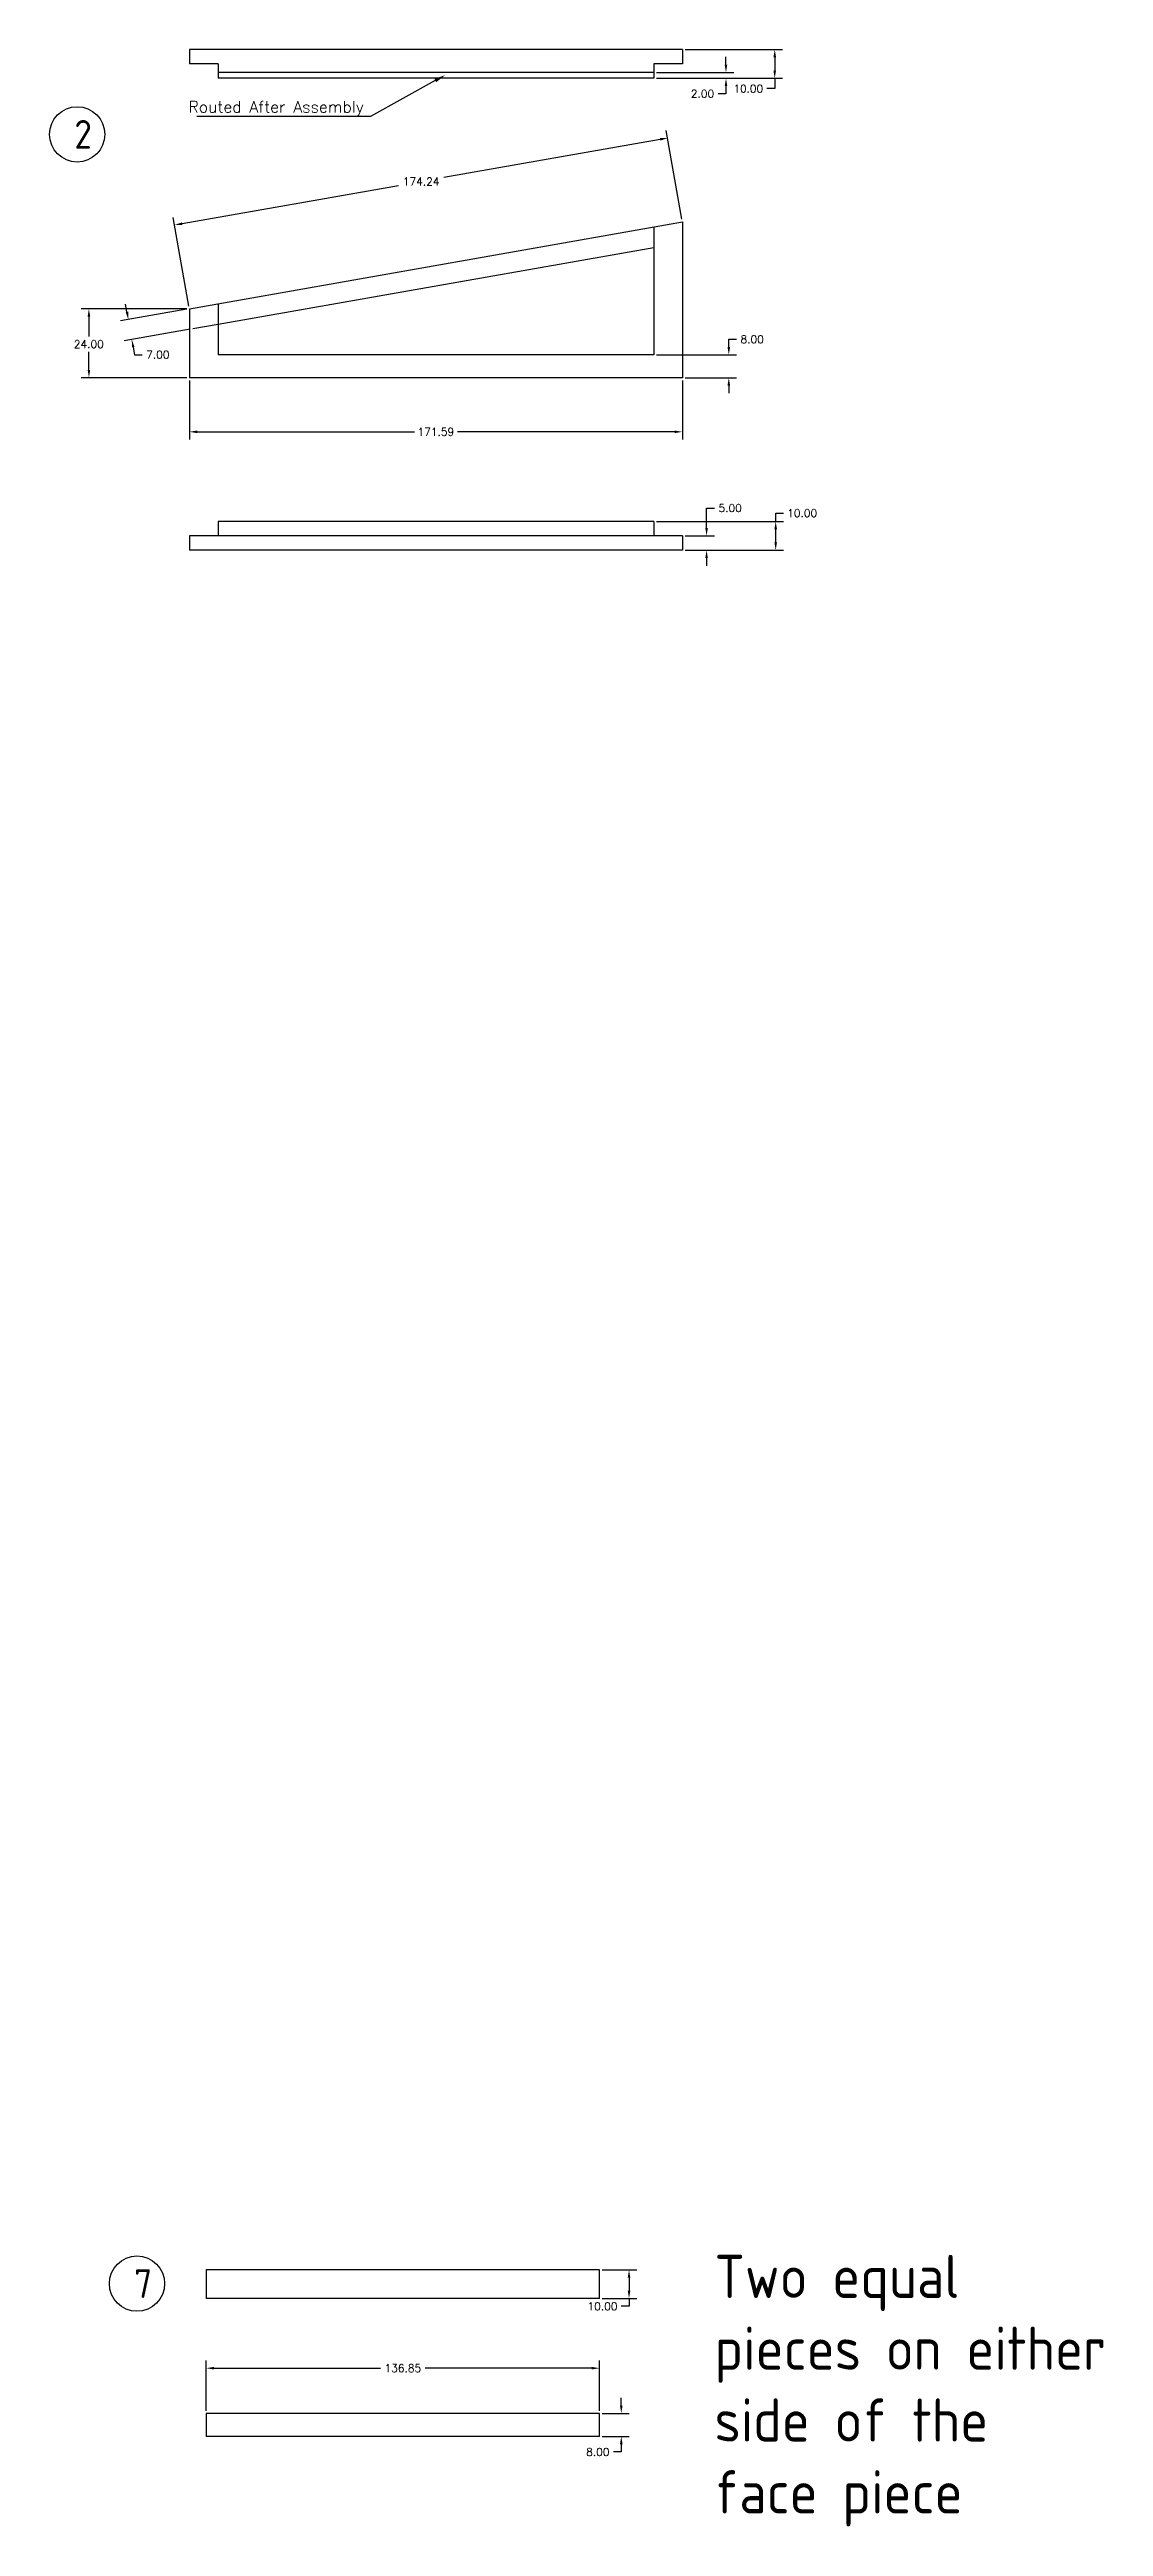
# Model space of a CAD drawing. Header units: millimetres. Extents: x -767 to 3290, y -266 to 762.
# Drawn here: x 784 to 1151, y -148 to 715 of the extents above; entities that cross this region are included whole.
import ezdxf
from ezdxf import colors
from ezdxf.entities.mleader import LeaderData, LeaderLine
from ezdxf.math import Vec2, Vec3

# ---------------------------------------------------------------- set-up
doc = ezdxf.new("R2010")
doc.units = ezdxf.units.MM
for name, color, linetype in [('Dim', 1, 'Continuous'), ('Layer1', 5, 'Continuous'), ('Wood', 7, 'Continuous')]:
    doc.layers.add(name, color=color, linetype=linetype)
doc.styles.add('ISO Proportional', font='isocp.shx')
doc.styles.get("Standard").update_dxf_attribs({"font": 'simplex.shx'})
doc.dimstyles.new('Copy of Standard', dxfattribs={"dimscale": 15, "dimtxt": 0.18, "dimasz": 0.18, "dimexe": 0.18, "dimexo": 0.0625, "dimgap": 0.09, "dimtad": 0, "dimtih": 1, "dimtoh": 1, "dimzin": 0, "dimdsep": 46, "dimtxsty": 'Standard', "dimcen": 0.09, "dimadec": 0, "dimazin": 0, "dimtfac": 1, "dimtofl": 0, "dimtmove": 0, "dimatfit": 2, "dimfxl": 1, "dimtolj": 1, "dimtzin": 0, "dimarcsym": 0})

msp = doc.modelspace()

# ---------------------------------------------------------------- texts
at = {"layer": 'Dim', "insert": (1015.679, -53.026), "char_height": 15, "attachment_point": 1, "style": 'ISO Proportional'}
msp.add_mtext_dynamic_manual_height_columns('Two equal pieces on either side of the face piece', width=136.93868, gutter_width=12.5, heights=[0], dxfattribs=at)
at = {"layer": 'Layer1', "char_height": 10, "attachment_point": 1, "style": 'ISO Proportional'}
for s, insert in [('2', (792.895, 690.068)), ('7', (813.713, -58.035))]:
    msp.add_mtext_dynamic_manual_height_columns(s, width=25.64739, gutter_width=12.5, heights=[0], dxfattribs=dict(at, insert=insert))

# ---------------------------------------------------------------- blocks, each defined once
blk = doc.blocks.new('*D52')
at = {"layer": 'Defpoints', "color": 0, "transparency": 16777216}
for p in [(832.96, 624.34), (797.99, 600.34), (832.96, 600.34)]:
    blk.add_point(p, dxfattribs=at)
at = {"layer": 'Dim', "color": 0, "lineweight": -2, "transparency": 16777216}
for p, q in [((832.02, 624.34), (795.29, 624.34)), ((797.99, 621.64), (797.99, 614.75)), ((797.99, 603.04), (797.99, 609.35)), ((832.02, 600.34), (795.29, 600.34))]:
    blk.add_line(p, q, dxfattribs=at)
at = {"layer": 'Dim', "color": 0, "transparency": 16777216}
for points in [[(797.54, 621.64), (798.44, 621.64), (797.99, 624.34)], [(797.54, 603.04), (798.44, 603.04), (797.99, 600.34)]]:
    blk.add_solid(points, dxfattribs=at)
at = {"layer": 'Dim', "color": 0, "transparency": 16777216, "insert": (797.99, 612.05), "char_height": 2.7, "attachment_point": 5}
blk.add_mtext('\\A1;24.00', dxfattribs=at)
blk = doc.blocks.new('*D53')
at = {"layer": 'Defpoints', "color": 0, "transparency": 16777216}
for p in [(832.96, 600.34), (1004.55, 600.34), (1004.55, 581.53)]:
    blk.add_point(p, dxfattribs=at)
at = {"layer": 'Dim', "color": 0, "lineweight": -2, "transparency": 16777216}
for p, q in [((832.96, 599.4), (832.96, 578.83)), ((1004.55, 599.4), (1004.55, 578.83)), ((835.66, 581.53), (911.3, 581.53)), ((1001.85, 581.53), (926.21, 581.53))]:
    blk.add_line(p, q, dxfattribs=at)
at = {"layer": 'Dim', "color": 0, "transparency": 16777216}
for points in [[(835.66, 581.98), (835.66, 581.08), (832.96, 581.53)], [(1001.85, 581.98), (1001.85, 581.08), (1004.55, 581.53)]]:
    blk.add_solid(points, dxfattribs=at)
at = {"layer": 'Dim', "color": 0, "transparency": 16777216, "insert": (918.76, 581.53), "char_height": 2.7, "attachment_point": 5}
blk.add_mtext('\\A1;171.59', dxfattribs=at)
blk = doc.blocks.new('*D54')
at = {"layer": 'Defpoints', "color": 0, "transparency": 16777216}
for p in [(1004.55, 545.34), (1012.96, 545.34), (1004.55, 540.34)]:
    blk.add_point(p, dxfattribs=at)
at = {"layer": 'Dim', "color": 0, "lineweight": -2, "transparency": 16777216}
for p, q in [((1012.96, 548.04), (1012.96, 554.99)), ((1012.96, 554.99), (1015.66, 554.99)), ((1005.49, 545.34), (1015.66, 545.34)), ((1005.49, 540.34), (1015.66, 540.34)), ((1012.96, 537.64), (1012.96, 534.94))]:
    blk.add_line(p, q, dxfattribs=at)
at = {"layer": 'Dim', "color": 0, "transparency": 16777216}
for points in [[(1012.51, 548.04), (1013.41, 548.04), (1012.96, 545.34)], [(1012.51, 537.64), (1013.41, 537.64), (1012.96, 540.34)]]:
    blk.add_solid(points, dxfattribs=at)
at = {"layer": 'Dim', "color": 0, "transparency": 16777216, "insert": (1021.13, 554.99), "char_height": 2.7, "attachment_point": 5}
blk.add_mtext('\\A1;5.00', dxfattribs=at)
blk = doc.blocks.new('*D55')
at = {"layer": 'Defpoints', "color": 0, "transparency": 16777216}
for p in [(994.55, 550.34), (1037.01, 550.34), (1004.55, 540.34)]:
    blk.add_point(p, dxfattribs=at)
at = {"layer": 'Dim', "color": 0, "lineweight": -2, "transparency": 16777216}
for p, q in [((1037.01, 550.34), (1037.01, 553.23)), ((1037.01, 553.23), (1039.71, 553.23)), ((995.49, 550.34), (1039.71, 550.34)), ((1037.01, 543.04), (1037.01, 547.64)), ((1005.49, 540.34), (1039.71, 540.34))]:
    blk.add_line(p, q, dxfattribs=at)
at = {"layer": 'Dim', "color": 0, "transparency": 16777216}
for points in [[(1036.56, 547.64), (1037.46, 547.64), (1037.01, 550.34)], [(1036.56, 543.04), (1037.46, 543.04), (1037.01, 540.34)]]:
    blk.add_solid(points, dxfattribs=at)
at = {"layer": 'Dim', "color": 0, "transparency": 16777216, "insert": (1046.2, 553.23), "char_height": 2.7, "attachment_point": 5}
blk.add_mtext('\\A1;10.00', dxfattribs=at)
blk = doc.blocks.new('*D56')
at = {"layer": 'Defpoints', "color": 0, "transparency": 16777216}
for p in [(994.55, 608.34), (1020.69, 608.34), (1004.55, 600.34)]:
    blk.add_point(p, dxfattribs=at)
at = {"layer": 'Dim', "color": 0, "lineweight": -2, "transparency": 16777216}
for p, q in [((1020.69, 611.04), (1020.69, 613.74)), ((1020.69, 613.74), (1023.39, 613.74)), ((995.49, 608.34), (1023.39, 608.34)), ((1005.49, 600.34), (1023.39, 600.34)), ((1020.69, 597.64), (1020.69, 594.94))]:
    blk.add_line(p, q, dxfattribs=at)
at = {"layer": 'Dim', "color": 0, "transparency": 16777216}
for points in [[(1020.24, 611.04), (1021.14, 611.04), (1020.69, 608.34)], [(1020.24, 597.64), (1021.14, 597.64), (1020.69, 600.34)]]:
    blk.add_solid(points, dxfattribs=at)
at = {"layer": 'Dim', "color": 0, "transparency": 16777216, "insert": (1028.86, 613.74), "char_height": 2.7, "attachment_point": 5}
blk.add_mtext('\\A1;8.00', dxfattribs=at)
blk = doc.blocks.new('*D48')
at = {"layer": 'Defpoints', "color": 0, "transparency": 16777216}
for p in [(832.96, 624.34), (812.91, 613.7), (834.17, 617.45)]:
    blk.add_point(p, dxfattribs=at)
at = {"layer": 'Dim', "color": 0, "lineweight": -2, "transparency": 16777216}
for p, q in [((832.04, 624.18), (809.03, 620.12)), ((811.22, 623.25), (810.75, 625.91)), ((833.25, 617.28), (810.25, 613.23)), ((813.38, 611.04), (813.85, 608.38)), ((813.85, 608.38), (816.55, 608.38))]:
    blk.add_line(p, q, dxfattribs=at)
at = {"layer": 'Dim', "color": 0, "transparency": 16777216}
for points in [[(811.67, 623.33), (810.78, 623.17), (811.69, 620.59)], [(813.82, 611.12), (812.93, 610.96), (812.91, 613.7)]]:
    blk.add_solid(points, dxfattribs=at)
at = {"layer": 'Dim', "color": 0, "transparency": 16777216, "insert": (822.01, 608.38), "char_height": 2.7, "attachment_point": 5}
blk.add_mtext('\\A1;7.00', dxfattribs=at)
blk = doc.blocks.new('*D49')
at = {"layer": 'Defpoints', "color": 0, "transparency": 16777216}
for p in [(999.41, 683.79), (1004.55, 654.6), (832.96, 624.34)]:
    blk.add_point(p, dxfattribs=at)
at = {"layer": 'Dim', "color": 0, "lineweight": -2, "transparency": 16777216}
for p, q in [((996.75, 683.32), (921.45, 670.05)), ((1004.39, 655.52), (998.94, 686.45)), ((830.47, 654), (905.77, 667.28)), ((832.8, 625.26), (827.34, 656.19))]:
    blk.add_line(p, q, dxfattribs=at)
at = {"layer": 'Dim', "color": 0, "transparency": 16777216}
for points in [[(996.67, 683.77), (996.83, 682.88), (999.41, 683.79)], [(830.39, 654.45), (830.55, 653.56), (827.81, 653.53)]]:
    blk.add_solid(points, dxfattribs=at)
at = {"layer": 'Dim', "color": 0, "transparency": 16777216, "insert": (913.61, 668.66), "char_height": 2.7, "attachment_point": 5}
blk.add_mtext('\\A1;174.24', dxfattribs=at)
blk = doc.blocks.new('*D50')
at = {"layer": 'Defpoints', "color": 0, "transparency": 16777216}
for p in [(1004.55, 714.6), (994.55, 704.6), (1036.67, 704.6)]:
    blk.add_point(p, dxfattribs=at)
at = {"layer": 'Dim', "color": 0, "lineweight": -2, "transparency": 16777216}
for p, q in [((1005.49, 714.6), (1039.37, 714.6)), ((1036.67, 711.9), (1036.67, 707.3)), ((995.49, 704.6), (1039.37, 704.6)), ((1036.67, 701), (1033.97, 701)), ((1036.67, 704.6), (1036.67, 701))]:
    blk.add_line(p, q, dxfattribs=at)
at = {"layer": 'Dim', "color": 0, "transparency": 16777216}
for points in [[(1036.22, 711.9), (1037.12, 711.9), (1036.67, 714.6)], [(1036.22, 707.3), (1037.12, 707.3), (1036.67, 704.6)]]:
    blk.add_solid(points, dxfattribs=at)
at = {"layer": 'Dim', "color": 0, "transparency": 16777216, "insert": (1027.48, 701), "char_height": 2.7, "attachment_point": 5}
blk.add_mtext('\\A1;10.00', dxfattribs=at)
blk = doc.blocks.new('*D51')
at = {"layer": 'Defpoints', "color": 0, "transparency": 16777216}
for p in [(994.55, 706.6), (994.55, 704.6), (1019.71, 704.6)]:
    blk.add_point(p, dxfattribs=at)
at = {"layer": 'Dim', "color": 0, "lineweight": -2, "transparency": 16777216}
for p, q in [((1019.71, 709.3), (1019.71, 712)), ((995.49, 706.6), (1022.41, 706.6)), ((995.49, 704.6), (1022.41, 704.6)), ((1019.71, 699.2), (1017.01, 699.2)), ((1019.71, 701.9), (1019.71, 699.2))]:
    blk.add_line(p, q, dxfattribs=at)
at = {"layer": 'Dim', "color": 0, "transparency": 16777216}
for points in [[(1019.26, 709.3), (1020.16, 709.3), (1019.71, 706.6)], [(1019.26, 701.9), (1020.16, 701.9), (1019.71, 704.6)]]:
    blk.add_solid(points, dxfattribs=at)
at = {"layer": 'Dim', "color": 0, "transparency": 16777216, "insert": (1011.55, 699.2), "char_height": 2.7, "attachment_point": 5}
blk.add_mtext('\\A1;2.00', dxfattribs=at)
blk = doc.blocks.new('*D115')
at = {"layer": 'Defpoints', "color": 0, "transparency": 16777216}
for p in [(838.8, -92.48), (838.8, -108.23), (975.65, -108.23)]:
    blk.add_point(p, dxfattribs=at)
at = {"layer": 'Dim', "color": 0, "lineweight": -2, "transparency": 16777216}
for p, q in [((838.8, -107.29), (838.8, -89.78)), ((841.5, -92.48), (899.45, -92.48)), ((972.95, -92.48), (915, -92.48)), ((975.65, -107.29), (975.65, -89.78))]:
    blk.add_line(p, q, dxfattribs=at)
at = {"layer": 'Dim', "color": 0, "transparency": 16777216}
for points in [[(841.5, -92.03), (841.5, -92.93), (838.8, -92.48)], [(972.95, -92.03), (972.95, -92.93), (975.65, -92.48)]]:
    blk.add_solid(points, dxfattribs=at)
at = {"layer": 'Dim', "color": 0, "transparency": 16777216, "insert": (907.22, -92.48), "char_height": 2.7, "attachment_point": 5}
blk.add_mtext('\\A1;136.85', dxfattribs=at)
blk = doc.blocks.new('*D116')
at = {"layer": 'Defpoints', "color": 0, "transparency": 16777216}
for p in [(975.65, -108.23), (975.65, -116.23), (983.26, -116.23)]:
    blk.add_point(p, dxfattribs=at)
at = {"layer": 'Dim', "color": 0, "lineweight": -2, "transparency": 16777216}
for p, q in [((983.26, -105.53), (983.26, -102.83)), ((976.59, -108.23), (985.96, -108.23)), ((976.59, -116.23), (985.96, -116.23)), ((983.26, -118.93), (983.26, -121.63)), ((983.26, -121.63), (980.56, -121.63))]:
    blk.add_line(p, q, dxfattribs=at)
at = {"layer": 'Dim', "color": 0, "transparency": 16777216}
for points in [[(982.81, -105.53), (983.71, -105.53), (983.26, -108.23)], [(982.81, -118.93), (983.71, -118.93), (983.26, -116.23)]]:
    blk.add_solid(points, dxfattribs=at)
at = {"layer": 'Dim', "color": 0, "transparency": 16777216, "insert": (975.09, -121.63), "char_height": 2.7, "attachment_point": 5}
blk.add_mtext('\\A1;8.00', dxfattribs=at)
blk = doc.blocks.new('*D117')
at = {"layer": 'Defpoints', "color": 0, "transparency": 16777216}
for p in [(975.65, -58.23), (975.65, -68.23), (985.96, -68.23)]:
    blk.add_point(p, dxfattribs=at)
at = {"layer": 'Dim', "color": 0, "lineweight": -2, "transparency": 16777216}
for p, q in [((976.59, -58.23), (988.66, -58.23)), ((976.59, -68.23), (988.66, -68.23)), ((985.96, -60.93), (985.96, -65.53)), ((985.96, -68.23), (985.96, -70.93)), ((985.96, -70.93), (983.26, -70.93))]:
    blk.add_line(p, q, dxfattribs=at)
at = {"layer": 'Dim', "color": 0, "transparency": 16777216}
for points in [[(985.51, -60.93), (986.41, -60.93), (985.96, -58.23)], [(985.51, -65.53), (986.41, -65.53), (985.96, -68.23)]]:
    blk.add_solid(points, dxfattribs=at)
at = {"layer": 'Dim', "color": 0, "transparency": 16777216, "insert": (976.77, -70.93), "char_height": 2.7, "attachment_point": 5}
blk.add_mtext('\\A1;10.00', dxfattribs=at)

# ---------------------------------------------------------------- dimensions: what is measured, and where the dimension line sits
at = {"layer": 'Dim'}
for base, p1, p2, angle, picture, middle, dimtype in [((1036.671, 704.597), (1004.554, 714.597), (994.554, 704.597), 90, '*D50', (1027.478, 700.997), 160), ((797.989, 600.34), (832.959, 624.34), (832.959, 600.34), 90, '*D52', (797.989, 612.052), 160), ((812.907, 613.696), (832.959, 624.34), (834.175, 617.446), 280, '*D48', (822.009, 608.378), 161), ((1037.007, 550.34), (1004.554, 540.34), (994.554, 550.34), 90, '*D55', (1046.2, 553.23), 160), ((1012.961, 545.34), (1004.554, 540.34), (1004.554, 545.34), 90, '*D54', (1021.125, 554.994), 160)]:
    dim = msp.add_linear_dim(base=base, p1=p1, p2=p2, angle=angle, dimstyle='Copy of Standard', dxfattribs=at)
    dim.commit()
    dim.dimension.update_dxf_attribs({"geometry": picture, "text_midpoint": middle, "dimtype": dimtype})
for base, p1, p2, picture, middle in [((1019.714, 704.597), (994.554, 706.597), (994.554, 704.597), '*D51', (1011.55, 699.197)), ((1020.692, 608.34), (1004.554, 600.34), (994.554, 608.34), '*D56', (1028.856, 613.74)), ((985.964, -68.229), (975.65, -58.229), (975.65, -68.229), '*D117', (976.771, -70.929)), ((983.257, -116.229), (975.65, -108.229), (975.65, -116.229), '*D116', (975.093, -121.629))]:
    dim = msp.add_linear_dim(base=base, p1=p1, p2=p2, angle=90, dimstyle='Copy of Standard', dxfattribs=at)
    dim.commit()
    dim.dimension.update_dxf_attribs({"geometry": picture, "text_midpoint": middle})
dim = msp.add_aligned_dim(p1=(832.959, 624.34), p2=(1004.554, 654.597), distance=29.645, dimstyle='Copy of Standard', dxfattribs=at)
dim.commit()
dim.dimension.update_dxf_attribs({"geometry": '*D49', "text_midpoint": (913.609, 668.662)})
for base, p1, p2, picture, middle in [((1004.5541, 581.533), (832.9593, 600.3397), (1004.5541, 600.3397), '*D53', (918.7567, 581.533)), ((838.8, -92.479), (975.65, -108.229), (838.8, -108.229), '*D115', (907.225, -92.479))]:
    dim = msp.add_linear_dim(base=base, p1=p1, p2=p2, dimstyle='Copy of Standard', dxfattribs=at)
    dim.commit()
    dim.dimension.update_dxf_attribs({"geometry": picture, "text_midpoint": middle})

# ---------------------------------------------------------------- linework, layer by layer
at = {"layer": 'Dim'}
for p, q in [((832.959, 624.34), (832.959, 624.34)), ((834.175, 617.446), (842.959, 618.995))]:
    msp.add_line(p, q, dxfattribs=at)
at = {"layer": 'Layer1'}
for centre in [(793.895, 685.068), (814.713, -63.035)]:
    msp.add_circle(centre, 9.618, dxfattribs=at)
at = {"layer": 'Wood'}
for p, q in [((1004.554, 714.597), (832.959, 714.597)), ((832.959, 714.597), (832.959, 709.597)), ((842.959, 709.597), (832.959, 709.597)), ((842.959, 709.597), (842.959, 704.597)), ((1004.554, 709.597), (994.554, 709.597)), ((994.554, 709.597), (994.554, 704.597)), ((1004.554, 714.597), (1004.554, 709.597)), ((994.554, 706.597), (842.959, 706.597)), ((994.554, 704.597), (842.959, 704.597)), ((832.959, 624.34), (1004.554, 654.597)), ((994.554, 652.833), (994.554, 608.34)), ((1004.554, 654.597), (1004.554, 600.34)), ((842.959, 618.995), (994.554, 645.725)), ((832.959, 624.34), (832.959, 600.34)), ((842.959, 626.103), (842.959, 608.34)), ((994.554, 608.34), (842.959, 608.34)), ((1004.554, 600.34), (832.959, 600.34)), ((1004.554, 545.34), (832.959, 545.34)), ((832.959, 545.34), (832.959, 540.34)), ((994.554, 550.34), (842.959, 550.34)), ((842.959, 550.34), (842.959, 545.34)), ((994.554, 550.34), (994.554, 545.34)), ((1004.554, 545.34), (1004.554, 540.34)), ((1004.554, 540.34), (832.959, 540.34)), ((975.65, -58.229), (838.8, -58.229)), ((838.8, -58.229), (838.8, -68.229)), ((975.65, -68.229), (975.65, -58.229)), ((975.65, -68.229), (838.8, -68.229)), ((975.65, -108.229), (838.8, -108.229)), ((838.8, -108.229), (838.8, -116.229)), ((975.65, -116.229), (975.65, -108.229)), ((975.65, -116.229), (838.8, -116.229))]:
    msp.add_line(p, q, dxfattribs=at)

msp.set_redraw_order([(e.dxf.handle, doc.entitydb.next_handle()) for e in msp.query("TEXT MTEXT ATTDEF DIMENSION ARC_DIMENSION")])  # texts and dimensions are drawn at this point

# ---------------------------------------------------------------- leaders
at = {"layer": 'Dim'}
ml = msp.add_multileader_mtext('Standard', dxfattribs=at)
ml.set_content('Routed After Assembly', color=256)
ml.set_leader_properties()
ml.build(insert=Vec2(0, 0))
ml.multileader.update_dxf_attribs({"text_right_attachment_type": 6, "dogleg_length": 0.36})
ctx = ml.context
ctx.base_point, ctx.plane_origin = Vec3(820.966, 693.979), Vec3(922.033, 705.73)
ctx.right_attachment, ctx.text_align_type = 6, 2
notes = []
notes.append((ctx, [(0, (1, 1, 0), (895.993, 691.313), (-1, 0), 0.36, [(0, [(922.033, 705.73)], 0, [])])]))
ctx.mtext.insert, ctx.mtext.alignment, ctx.mtext.flow_direction = Vec3(893.633, 696.646), 3, 5
for ctx, leaders in notes:
    for number, flags, end, landing, length, lines in leaders:
        leader = LeaderData()
        leader.index, (leader.has_last_leader_line, leader.has_dogleg_vector, leader.attachment_direction) = number, flags
        leader.last_leader_point, leader.dogleg_vector, leader.dogleg_length = Vec3(end), Vec3(landing), length
        for number, points, colour, breaks in lines:
            line = LeaderLine()
            line.index, line.vertices, line.color, line.breaks = number, Vec3.list(points), colors.encode_raw_color(colour), breaks
            leader.lines.append(line)
        ctx.leaders.append(leader)

doc.saveas('drawing.dxf')
